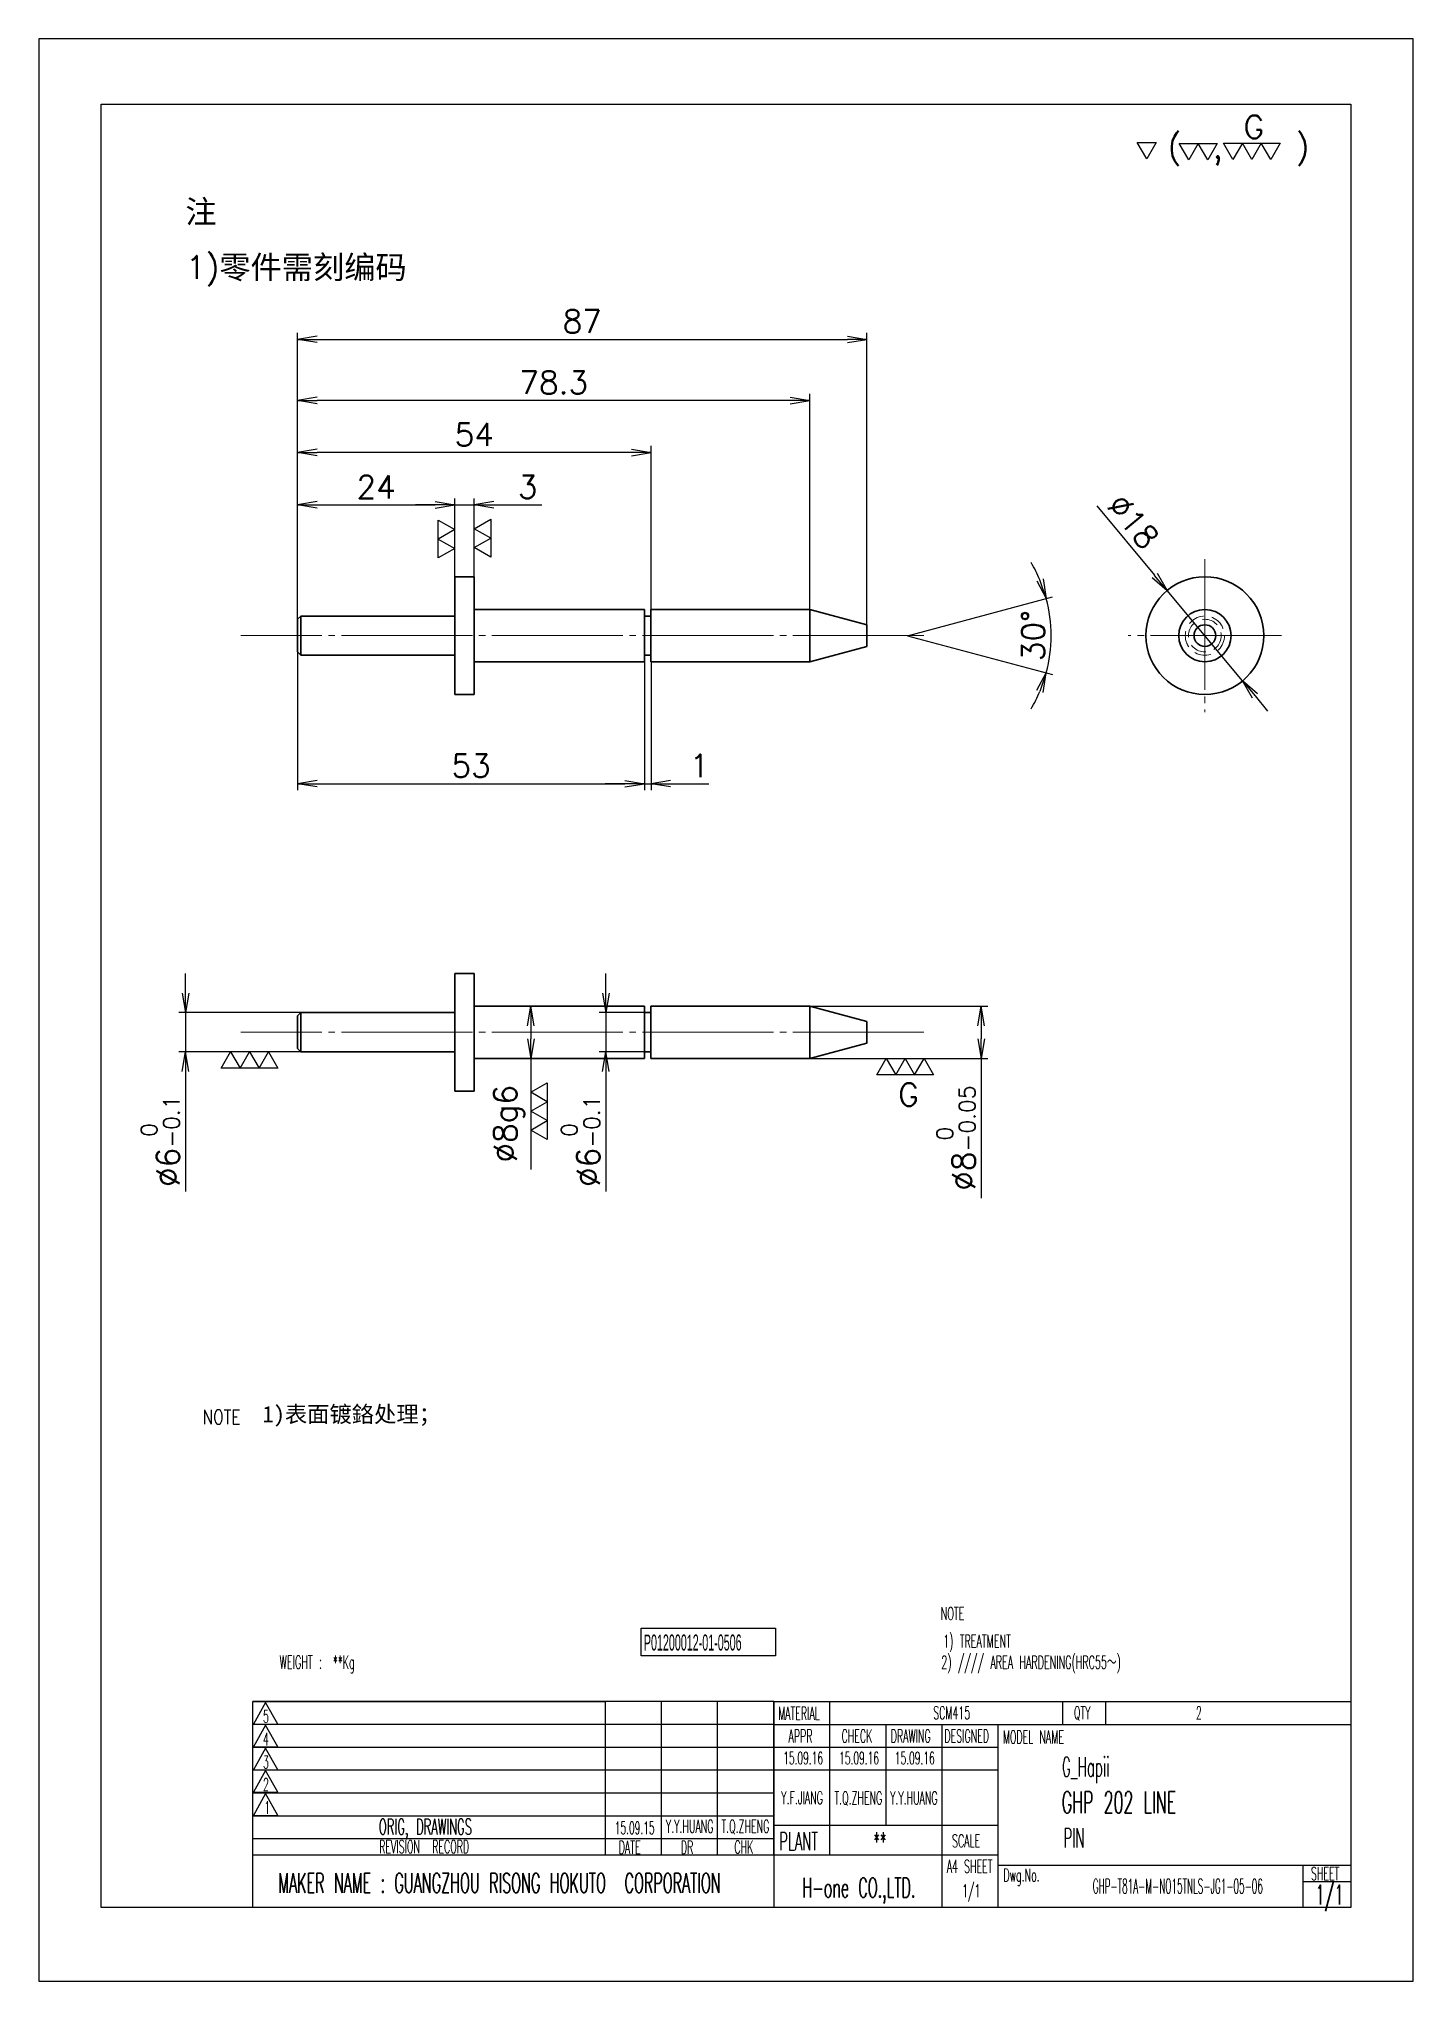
# Model space of a CAD drawing. Header units: millimetres. Extents: x 9439 to 18429, y 1498 to 3280.
# Drawn here: x 13532.2 to 13742.2, y 1498.1 to 1795.1 of the extents above; entities that cross this region are included whole.
import ezdxf
from ezdxf.enums import TextEntityAlignment as Align

# ---------------------------------------------------------------- set-up
doc = ezdxf.new("R2010")
doc.units = ezdxf.units.MM
doc.linetypes.add('CENTER-HOKUTO', pattern=[23, 20, -1, 1, -1])
doc.linetypes.add('HIDDEN-HOKUTO', pattern=[3.8, 2.5, -1.3])
doc.layers.add('AM_7', color=2, linetype='CENTER-HOKUTO', lineweight=30)
doc.layers.add('AM_HID', color=1, linetype='HIDDEN-HOKUTO', lineweight=25)
doc.layers.add('title_frame', color=7, linetype='Continuous')
doc.layers.add('word_dim', color=253, linetype='Continuous')
doc.styles.add('MX_NOTE_STANDARD', font='txt.shx', dxfattribs={"bigfont": 'bigfont.shx'})
doc.styles.get("Standard").update_dxf_attribs({"font": 'romans.shx', "bigfont": 'bigfont.shx'})
doc.dimstyles.new('RS1-1', dxfattribs={"dimtxt": 3.5, "dimasz": 3, "dimexe": 1, "dimexo": 0, "dimgap": 1, "dimtad": 3, "dimdsep": 46, "dimtxsty": 'Standard', "dimblk1": 'OPEN', "dimblk2": 'OPEN', "dimsah": 1, "dimcen": 0, "dimclrd": 256, "dimclre": 256, "dimclrt": 3, "dimazin": 2, "dimtfac": 1, "dimtmove": 0, "dimatfit": 3, "dimldrblk": 'OPEN', "dimfxl": 0, "dimtolj": 1, "dimtzin": 0, "dimarcsym": 0})

msp = doc.modelspace()

# ---------------------------------------------------------------- texts
at = {"ltscale": 2, "width": 96.90613, "attachment_point": 1}
for s, insert, char_height in [('{\\fSimSun|b0|i0|c134|p2;\\C3;注}', (13554.633, 1770.446), 3.5), ('{\\Fromans,bigfont|c134;\\C3;1)\\fSimSun|b0|i0|c134|p2;零件需刻编码}', (13554.709, 1761.95), 3.5), ('{\\fSimSun|b0|i0|c134|p2;\\C3;1)表面镀鉻处理；}', (13566.421, 1586.07), 2.5)]:
    msp.add_mtext(s, dxfattribs=dict(at, insert=insert, char_height=char_height))
at = {"linetype": 'Continuous', "insert": (13688.585, 1530.392), "char_height": 3, "width": 50.9, "attachment_point": 4}
msp.add_mtext('{\\W0.5;\\C3;G_Hapii }', dxfattribs=at)
at = {"layer": 'title_frame', "color": 3, "style": 'MX_NOTE_STANDARD'}
for s, height, width, p in [('NOTE', 1.96, 0.545, (13670.053, 1553.354)), ('1) TREATMENT', 1.96, 0.545, (13670.442, 1549.131)), ('WEIGHT : ', 2, 0.5341, (13569.04, 1545.902)), ('**Kg', 2, 0.5341, (13577.187, 1545.902)), ('2) //// AREA HARDENING(HRC55\\M+18160)', 2, 0.5341, (13670.151, 1545.884)), ('5', 1.918, 0.5341, (13566.498, 1537.651)), ('MATERIAL', 1.9728, 0.5341, (13645.21, 1538.084)), ('SCM415', 1.9728, 0.5341, (13668.911, 1538.17)), ('QTY', 1.9728, 0.5341, (13690.411, 1538.17)), ('2', 1.973, 0.5341, (13709.039, 1538.17)), ('4', 1.918, 0.5341, (13566.498, 1534.174)), ('APPR', 1.9728, 0.5341, (13646.806, 1534.613)), ('CHECK', 1.9728, 0.5341, (13654.902, 1534.613)), ('DRAWING', 1.9728, 0.5341, (13662.421, 1534.613)), ('DESIGNED', 1.9728, 0.5341, (13670.613, 1534.613)), ('MODEL NAME', 1.9728, 0.5341, (13679.541, 1534.463)), ('3', 1.918, 0.5341, (13566.498, 1530.645)), ('15.09.16', 1.9, 0.5341, (13645.98, 1531.279)), ('15.09.16', 1.9, 0.5341, (13654.531, 1531.279)), ('15.09.16', 1.9, 0.5341, (13663.042, 1531.279)), ('2', 1.918, 0.5341, (13566.498, 1527.231)), ('GHP 202 LINE', 3.3, 0.5341, (13688.547, 1523.822)), ('1', 1.918, 0.5341, (13566.695, 1523.702)), ('ORIG, DRAWINGS', 2.4112, 0.5341, (13584.187, 1520.533)), ('15.09.15', 1.9, 0.5341, (13620.239, 1520.609)), ('PLANT', 2.74, 0.5341, (13645.374, 1518.141)), ('**', 2.74, 0.5341, (13659.731, 1518.141)), ('PIN', 2.94, 0.5, (13688.795, 1518.558)), ('REVISION  RECORD', 1.9728, 0.5341, (13584.237, 1517.695)), ('DATE', 1.9728, 0.5341, (13620.85, 1517.614)), ('DR', 1.9728, 0.5341, (13630.344, 1517.603)), ('CHK', 1.9728, 0.5341, (13638.521, 1517.637)), ('SCALE', 1.9728, 0.5341, (13671.789, 1518.59)), ('A4 SHEET', 1.9728, 0.5341, (13670.968, 1514.695)), ('Dwg.No.', 1.9728, 0.5341, (13679.627, 1513.349)), ('SHEET', 1.9728, 0.5341, (13726.628, 1513.583)), ('MAKER NAME : GUANGZHOU RISONG HOKUTO  CORPORATION', 3, 0.5341, (13568.824, 1511.646)), ('H-one CO.,LTD.', 3, 0.5341, (13648.894, 1510.921)), ('1/1', 1.9728, 0.5341, (13673.319, 1510.94)), ('GHP-T81A-M-NO15TNLS-JG1-05-06', 2.24, 0.441, (13693.282, 1511.543)), ('1/1', 3, 0.5341, (13727.345, 1509.847))]:
    msp.add_text(s, height=height, dxfattribs=dict(at, width=width)).set_placement(p)
at = {"layer": 'title_frame', "color": 3, "style": 'MX_NOTE_STANDARD', "width": 0.5341}
for s, p in [('Y.F.JIANG', (13648.87, 1524.578)), ('T.Q.ZHENG', (13657.465, 1524.556)), ('Y.Y.HUANG', (13665.945, 1524.56)), ('Y.Y.HUANG', (13631.687, 1520.203)), ('T.Q.ZHENG', (13640.2, 1520.209))]:
    msp.add_text(s, height=1.9728, dxfattribs=at).set_placement(p, align=Align.BOTTOM_CENTER)
at = {"layer": 'title_frame', "color": 3, "insert": (13624.685, 1551.128), "char_height": 2.45, "width": 4.1107, "attachment_point": 1, "style": 'MX_NOTE_STANDARD'}
msp.add_mtext('{\\f3 of 9 Barcode|b0|i0|c0|p82;\\W0.5;P01200012-01-0506}', dxfattribs=at)
at = {"layer": 'word_dim', "color": 3, "linetype": 'Continuous', "width": 0.788866}
msp.add_text('NOTE     ', height=2.1875, dxfattribs=at).set_placement((13557.256, 1583.286), (13568.924, 1583.286), align=Align.FIT)
at = {"layer": 'word_dim', "linetype": 'Continuous', "ltscale": 2, "char_height": 3.5, "width": 5.71037, "attachment_point": 1}
for insert in [(13716.332, 1783.396), (13663.551, 1635.436)]:
    msp.add_mtext('{\\C3;G}', dxfattribs=dict(at, insert=insert))

# ---------------------------------------------------------------- blocks, each defined once
blk = doc.blocks.new('21')
at = {"layer": 'title_frame', "color": 3, "linetype": 'Continuous'}
for points in [[(4.99, 2.99), (3.54, 5.49), (6.43, 5.49)], [(11.41, 2.82), (9.96, 5.33), (15.74, 5.33), (14.3, 2.82), (12.85, 5.33)], [(18.16, 2.84), (16.71, 5.34), (25.38, 5.34), (23.94, 2.84), (22.49, 5.34), (21.05, 2.84), (19.6, 5.34)]]:
    blk.add_lwpolyline(points, close=True, dxfattribs=at)
blk.add_text('(  ,    )', height=3.5, dxfattribs=at).set_placement((8.2, 3.07))
blk = doc.blocks.new('_Open')
at = {"color": 0, "lineweight": -2}
for p, q in [((-1, 0.167), (0, 0)), ((-1, -0.167), (0, 0)), ((0, 0), (-1, 0))]:
    blk.add_line(p, q, dxfattribs=at)
blk = doc.blocks.new('*D80')
at = {"layer": 'DEFPOINTS', "color": 0, "linetype": 'Continuous', "ltscale": 2}
for p in [(13658.78, 1749.17), (13571.78, 1703.86), (13658.78, 1703.86)]:
    blk.add_point(p, dxfattribs=at)
at = {"layer": 'word_dim', "linetype": 'Continuous', "lineweight": -2, "ltscale": 2}
for p, q in [((13571.78, 1703.86), (13571.78, 1750.17)), ((13658.78, 1703.86), (13658.78, 1750.17)), ((13574.78, 1749.17), (13655.78, 1749.17))]:
    blk.add_line(p, q, dxfattribs=at)
at = {"layer": 'word_dim', "linetype": 'Continuous', "lineweight": -2, "ltscale": 2, "xscale": 3, "yscale": 3, "zscale": 3, "rotation": 180}
blk.add_blockref('_Open', (13571.78, 1749.17), dxfattribs=at)
at = {"layer": 'word_dim', "linetype": 'Continuous', "lineweight": -2, "ltscale": 2, "xscale": 3, "yscale": 3, "zscale": 3}
blk.add_blockref('_Open', (13658.78, 1749.17), dxfattribs=at)
at = {"layer": 'word_dim', "color": 3, "linetype": 'Continuous', "ltscale": 2, "insert": (13615.28, 1751.92), "char_height": 3.5, "attachment_point": 5}
blk.add_mtext('\\A1;87', dxfattribs=at)
blk = doc.blocks.new('*D81')
at = {"layer": 'DEFPOINTS', "color": 0, "linetype": 'Continuous', "ltscale": 2}
for p in [(13595.78, 1723.86), (13595.78, 1712.86), (13571.78, 1703.86)]:
    blk.add_point(p, dxfattribs=at)
at = {"layer": 'word_dim', "linetype": 'Continuous', "lineweight": -2, "ltscale": 2}
for p, q in [((13571.78, 1703.86), (13571.78, 1724.86)), ((13574.78, 1723.86), (13592.78, 1723.86)), ((13595.78, 1712.86), (13595.78, 1724.86))]:
    blk.add_line(p, q, dxfattribs=at)
at = {"layer": 'word_dim', "linetype": 'Continuous', "lineweight": -2, "ltscale": 2, "xscale": 3, "yscale": 3, "zscale": 3, "rotation": 180}
blk.add_blockref('_Open', (13571.78, 1723.86), dxfattribs=at)
at = {"layer": 'word_dim', "linetype": 'Continuous', "lineweight": -2, "ltscale": 2, "xscale": 3, "yscale": 3, "zscale": 3}
blk.add_blockref('_Open', (13595.78, 1723.86), dxfattribs=at)
at = {"layer": 'word_dim', "color": 3, "linetype": 'Continuous', "ltscale": 2, "insert": (13583.78, 1726.61), "char_height": 3.5, "attachment_point": 5}
blk.add_mtext('\\A1;24', dxfattribs=at)
blk = doc.blocks.new('*D82')
at = {"layer": 'DEFPOINTS', "color": 0, "linetype": 'Continuous', "ltscale": 2}
for p in [(13598.78, 1723.86), (13595.78, 1712.86), (13598.78, 1712.86)]:
    blk.add_point(p, dxfattribs=at)
at = {"layer": 'word_dim', "linetype": 'Continuous', "lineweight": -2, "ltscale": 2}
for p, q in [((13592.78, 1723.86), (13589.78, 1723.86)), ((13595.78, 1712.86), (13595.78, 1724.86)), ((13595.78, 1723.86), (13598.78, 1723.86)), ((13598.78, 1712.86), (13598.78, 1724.86)), ((13601.78, 1723.86), (13609.11, 1723.86))]:
    blk.add_line(p, q, dxfattribs=at)
at = {"layer": 'word_dim', "linetype": 'Continuous', "lineweight": -2, "ltscale": 2, "xscale": 3, "yscale": 3, "zscale": 3}
blk.add_blockref('_Open', (13595.78, 1723.86), dxfattribs=at)
at = {"layer": 'word_dim', "linetype": 'Continuous', "lineweight": -2, "ltscale": 2, "xscale": 3, "yscale": 3, "zscale": 3, "rotation": 180}
blk.add_blockref('_Open', (13598.78, 1723.86), dxfattribs=at)
at = {"layer": 'word_dim', "color": 3, "linetype": 'Continuous', "ltscale": 2, "insert": (13606.94, 1726.61), "char_height": 3.5, "attachment_point": 5}
blk.add_mtext('\\A1;3', dxfattribs=at)
blk = doc.blocks.new('*D83')
at = {"layer": 'DEFPOINTS', "color": 0, "linetype": 'Continuous', "ltscale": 2}
for p in [(13571.78, 1703.86), (13624.78, 1699.86), (13624.78, 1681.23)]:
    blk.add_point(p, dxfattribs=at)
at = {"layer": 'word_dim', "linetype": 'Continuous', "lineweight": -2, "ltscale": 2}
for p, q in [((13571.78, 1703.86), (13571.78, 1680.23)), ((13624.78, 1699.86), (13624.78, 1680.23)), ((13574.78, 1681.23), (13621.78, 1681.23))]:
    blk.add_line(p, q, dxfattribs=at)
at = {"layer": 'word_dim', "linetype": 'Continuous', "lineweight": -2, "ltscale": 2, "xscale": 3, "yscale": 3, "zscale": 3, "rotation": 180}
blk.add_blockref('_Open', (13571.78, 1681.23), dxfattribs=at)
at = {"layer": 'word_dim', "linetype": 'Continuous', "lineweight": -2, "ltscale": 2, "xscale": 3, "yscale": 3, "zscale": 3}
blk.add_blockref('_Open', (13624.78, 1681.23), dxfattribs=at)
at = {"layer": 'word_dim', "color": 3, "linetype": 'Continuous', "ltscale": 2, "insert": (13598.28, 1683.98), "char_height": 3.5, "attachment_point": 5}
blk.add_mtext('\\A1;53', dxfattribs=at)
blk = doc.blocks.new('*D84')
at = {"layer": 'DEFPOINTS', "color": 0, "linetype": 'Continuous', "ltscale": 2}
for p in [(13624.78, 1699.86), (13625.78, 1699.86), (13625.78, 1681.23)]:
    blk.add_point(p, dxfattribs=at)
at = {"layer": 'word_dim', "linetype": 'Continuous', "lineweight": -2, "ltscale": 2}
for p, q in [((13624.78, 1699.86), (13624.78, 1680.23)), ((13625.78, 1699.86), (13625.78, 1680.23)), ((13621.78, 1681.23), (13618.78, 1681.23)), ((13624.78, 1681.23), (13625.78, 1681.23)), ((13628.78, 1681.23), (13634.61, 1681.23))]:
    blk.add_line(p, q, dxfattribs=at)
at = {"layer": 'word_dim', "linetype": 'Continuous', "lineweight": -2, "ltscale": 2, "xscale": 3, "yscale": 3, "zscale": 3}
blk.add_blockref('_Open', (13624.78, 1681.23), dxfattribs=at)
at = {"layer": 'word_dim', "linetype": 'Continuous', "lineweight": -2, "ltscale": 2, "xscale": 3, "yscale": 3, "zscale": 3, "rotation": 180}
blk.add_blockref('_Open', (13625.78, 1681.23), dxfattribs=at)
at = {"layer": 'word_dim', "color": 3, "linetype": 'Continuous', "ltscale": 2, "insert": (13633.19, 1683.98), "char_height": 3.5, "attachment_point": 5}
blk.add_mtext('\\A1;1', dxfattribs=at)
blk = doc.blocks.new('*D85')
at = {"layer": 'DEFPOINTS', "color": 0, "linetype": 'Continuous', "ltscale": 2}
for p in [(13571.78, 1731.87), (13625.78, 1707.86), (13571.78, 1703.86)]:
    blk.add_point(p, dxfattribs=at)
at = {"layer": 'word_dim', "linetype": 'Continuous', "lineweight": -2, "ltscale": 2}
for p, q in [((13571.78, 1703.86), (13571.78, 1732.87)), ((13622.78, 1731.87), (13574.78, 1731.87)), ((13625.78, 1707.86), (13625.78, 1732.87))]:
    blk.add_line(p, q, dxfattribs=at)
at = {"layer": 'word_dim', "linetype": 'Continuous', "lineweight": -2, "ltscale": 2, "xscale": 3, "yscale": 3, "zscale": 3, "rotation": 180}
blk.add_blockref('_Open', (13571.78, 1731.87), dxfattribs=at)
at = {"layer": 'word_dim', "linetype": 'Continuous', "lineweight": -2, "ltscale": 2, "xscale": 3, "yscale": 3, "zscale": 3}
blk.add_blockref('_Open', (13625.78, 1731.87), dxfattribs=at)
at = {"layer": 'word_dim', "color": 3, "linetype": 'Continuous', "ltscale": 2, "insert": (13598.78, 1734.62), "char_height": 3.5, "attachment_point": 5}
blk.add_mtext('\\A1;54', dxfattribs=at)
blk = doc.blocks.new('*D86')
at = {"layer": 'DEFPOINTS', "color": 0, "linetype": 'Continuous', "ltscale": 2}
for p in [(13571.78, 1739.83), (13650.04, 1706.75), (13571.78, 1703.86)]:
    blk.add_point(p, dxfattribs=at)
at = {"layer": 'word_dim', "linetype": 'Continuous', "lineweight": -2, "ltscale": 2}
for p, q in [((13571.78, 1703.86), (13571.78, 1740.83)), ((13650.04, 1706.75), (13650.04, 1740.83)), ((13647.04, 1739.83), (13574.78, 1739.83))]:
    blk.add_line(p, q, dxfattribs=at)
at = {"layer": 'word_dim', "linetype": 'Continuous', "lineweight": -2, "ltscale": 2, "xscale": 3, "yscale": 3, "zscale": 3, "rotation": 180}
blk.add_blockref('_Open', (13571.78, 1739.83), dxfattribs=at)
at = {"layer": 'word_dim', "linetype": 'Continuous', "lineweight": -2, "ltscale": 2, "xscale": 3, "yscale": 3, "zscale": 3}
blk.add_blockref('_Open', (13650.04, 1739.83), dxfattribs=at)
at = {"layer": 'word_dim', "color": 3, "linetype": 'Continuous', "ltscale": 2, "insert": (13610.91, 1742.58), "char_height": 3.5, "attachment_point": 5}
blk.add_mtext('\\A1;78.3', dxfattribs=at)
blk = doc.blocks.new('*D87')
at = {"layer": 'DEFPOINTS', "color": 0, "linetype": 'Continuous', "ltscale": 2}
for p in [(13653.78, 1706.86), (13658.78, 1705.52), (13658.78, 1702.2), (13686.84, 1701.95), (13653.78, 1700.86)]:
    blk.add_point(p, dxfattribs=at)
at = {"layer": 'word_dim', "linetype": 'Continuous', "lineweight": -2, "ltscale": 2}
for q in [(13687.15, 1709.81), (13687.15, 1697.92)]:
    blk.add_line((13664.97, 1703.86), q, dxfattribs=at)
for start, end in [(22.8347, 30.6697), (345.0003, 14.9997), (329.3303, 337.1653)]:
    blk.add_arc((13664.97, 1703.86), 21.96, start, end, dxfattribs=at)
at = {"layer": 'word_dim', "linetype": 'Continuous', "lineweight": -2, "ltscale": 2, "xscale": 3, "yscale": 3, "zscale": 3}
for p, rotation in [((13686.18, 1709.55), 288.9172278543164), ((13686.18, 1698.18), 71.0827721456836)]:
    blk.add_blockref('_Open', p, dxfattribs=dict(at, rotation=rotation))
at = {"layer": 'word_dim', "color": 3, "linetype": 'Continuous', "ltscale": 2, "insert": (13684.18, 1703.86), "char_height": 3.5, "attachment_point": 5, "rotation": 90}
blk.add_mtext('\\A1;{\\Fsimplex|c0;30°}', dxfattribs=at)
blk = doc.blocks.new('*D88')
at = {"layer": 'DEFPOINTS', "color": 0, "linetype": 'Continuous', "ltscale": 2}
for p in [(13704.66, 1710.78), (13716.17, 1696.95)]:
    blk.add_point(p, dxfattribs=at)
at = {"layer": 'word_dim', "linetype": 'Continuous', "lineweight": -2, "ltscale": 2}
for p, q in [((13693.89, 1723.72), (13702.74, 1713.09)), ((13716.17, 1696.95), (13704.66, 1710.78)), ((13718.09, 1694.64), (13720.01, 1692.34))]:
    blk.add_line(p, q, dxfattribs=at)
at = {"layer": 'word_dim', "linetype": 'Continuous', "lineweight": -2, "ltscale": 2, "xscale": 3, "yscale": 3, "zscale": 3}
for p, rotation in [((13704.66, 1710.78), 309.7729966099779), ((13716.17, 1696.95), 129.7729966099779)]:
    blk.add_blockref('_Open', p, dxfattribs=dict(at, rotation=rotation))
at = {"layer": 'word_dim', "color": 3, "linetype": 'Continuous', "ltscale": 2, "insert": (13699.47, 1721.32), "char_height": 3.5, "attachment_point": 5, "rotation": 309.773}
blk.add_mtext('\\A1;∅18', dxfattribs=at)
blk = doc.blocks.new('*D89')
at = {"layer": 'DEFPOINTS', "color": 0, "linetype": 'Continuous', "ltscale": 2}
for p in [(13584.03, 1646.22), (13554.65, 1640.22), (13584.03, 1640.22)]:
    blk.add_point(p, dxfattribs=at)
at = {"layer": 'word_dim', "linetype": 'Continuous', "lineweight": -2, "ltscale": 2}
for p, q in [((13554.65, 1649.22), (13554.65, 1652.22)), ((13584.03, 1646.22), (13553.65, 1646.22)), ((13554.65, 1646.22), (13554.65, 1640.22)), ((13584.03, 1640.22), (13553.65, 1640.22)), ((13554.65, 1637.22), (13554.65, 1618.87))]:
    blk.add_line(p, q, dxfattribs=at)
at = {"layer": 'word_dim', "linetype": 'Continuous', "lineweight": -2, "ltscale": 2, "xscale": 3, "yscale": 3, "zscale": 3}
for p, rotation in [((13554.65, 1646.22), 270), ((13554.65, 1640.22), 90)]:
    blk.add_blockref('_Open', p, dxfattribs=dict(at, rotation=rotation))
at = {"layer": 'word_dim', "color": 3, "linetype": 'Continuous', "ltscale": 2, "insert": (13550.79, 1626.55), "char_height": 3.5, "attachment_point": 5, "rotation": 90}
blk.add_mtext('%%C6{\\H2.450000;\\S 0^ -0.1;}', dxfattribs=at)
blk = doc.blocks.new('*D90')
at = {"layer": 'DEFPOINTS', "color": 0, "linetype": 'Continuous', "ltscale": 2}
for p in [(13649.55, 1647.22), (13648.63, 1639.22), (13676.24, 1639.22)]:
    blk.add_point(p, dxfattribs=at)
at = {"layer": 'word_dim', "linetype": 'Continuous', "lineweight": -2, "ltscale": 2}
for p, q in [((13649.55, 1647.22), (13677.24, 1647.22)), ((13676.24, 1644.22), (13676.24, 1642.22)), ((13648.63, 1639.22), (13677.24, 1639.22)), ((13676.24, 1639.22), (13676.24, 1617.84))]:
    blk.add_line(p, q, dxfattribs=at)
at = {"layer": 'word_dim', "linetype": 'Continuous', "lineweight": -2, "ltscale": 2, "xscale": 3, "yscale": 3, "zscale": 3}
for p, rotation in [((13676.24, 1647.22), 90), ((13676.24, 1639.22), 270)]:
    blk.add_blockref('_Open', p, dxfattribs=dict(at, rotation=rotation))
at = {"layer": 'word_dim', "color": 3, "linetype": 'Continuous', "ltscale": 2, "insert": (13672.38, 1627.03), "char_height": 3.5, "attachment_point": 5, "rotation": 90}
blk.add_mtext('%%C8{\\H2.450000;\\S 0^ -0.05;}', dxfattribs=at)
blk = doc.blocks.new('*D91')
at = {"layer": 'DEFPOINTS', "color": 0, "linetype": 'Continuous', "ltscale": 2}
for p in [(13611.78, 1647.22), (13607.43, 1639.22), (13611.78, 1639.22)]:
    blk.add_point(p, dxfattribs=at)
at = {"layer": 'word_dim', "linetype": 'Continuous', "lineweight": -2, "ltscale": 2}
for p, q in [((13611.78, 1647.22), (13606.43, 1647.22)), ((13607.43, 1644.22), (13607.43, 1642.22)), ((13611.78, 1639.22), (13606.43, 1639.22)), ((13607.43, 1639.22), (13607.43, 1622.22))]:
    blk.add_line(p, q, dxfattribs=at)
at = {"layer": 'word_dim', "linetype": 'Continuous', "lineweight": -2, "ltscale": 2, "xscale": 3, "yscale": 3, "zscale": 3}
for p, rotation in [((13607.43, 1647.22), 90), ((13607.43, 1639.22), 270)]:
    blk.add_blockref('_Open', p, dxfattribs=dict(at, rotation=rotation))
at = {"layer": 'word_dim', "color": 3, "linetype": 'Continuous', "ltscale": 2, "insert": (13604.1, 1629.22), "char_height": 3.5, "attachment_point": 5, "rotation": 90}
blk.add_mtext('\\A1;%%C8g6', dxfattribs=at)
blk = doc.blocks.new('*D92')
at = {"layer": 'DEFPOINTS', "color": 0, "linetype": 'Continuous', "ltscale": 2}
for p in [(13625.28, 1646.22), (13618.87, 1640.22), (13625.28, 1640.22)]:
    blk.add_point(p, dxfattribs=at)
at = {"layer": 'word_dim', "linetype": 'Continuous', "lineweight": -2, "ltscale": 2}
for p, q in [((13618.87, 1649.22), (13618.87, 1652.22)), ((13625.28, 1646.22), (13617.87, 1646.22)), ((13618.87, 1646.22), (13618.87, 1640.22)), ((13625.28, 1640.22), (13617.87, 1640.22)), ((13618.87, 1637.22), (13618.87, 1618.87))]:
    blk.add_line(p, q, dxfattribs=at)
at = {"layer": 'word_dim', "linetype": 'Continuous', "lineweight": -2, "ltscale": 2, "xscale": 3, "yscale": 3, "zscale": 3}
for p, rotation in [((13618.87, 1646.22), 270), ((13618.87, 1640.22), 90)]:
    blk.add_blockref('_Open', p, dxfattribs=dict(at, rotation=rotation))
at = {"layer": 'word_dim', "color": 3, "linetype": 'Continuous', "ltscale": 2, "insert": (13615.01, 1626.55), "char_height": 3.5, "attachment_point": 5, "rotation": 90}
blk.add_mtext('%%C6{\\H2.450000;\\S 0^ -0.1;}', dxfattribs=at)

# ---------------------------------------------------------------- dimensions: what is measured, and where the dimension line sits
at = {"layer": 'word_dim', "linetype": 'Continuous', "ltscale": 2}
for base, p1, p2, picture, middle in [((13658.776, 1749.172), (13571.776, 1703.865), (13658.776, 1703.865), '*D80', (13615.276, 1749.172)), ((13598.776, 1723.864), (13595.776, 1712.865), (13598.776, 1712.865), '*D82', (13606.943, 1723.864))]:
    dim = msp.add_linear_dim(base=base, p1=p1, p2=p2, dimstyle='RS1-1', dxfattribs=at)
    dim.commit()
    dim.dimension.update_dxf_attribs({"geometry": picture, "text_midpoint": middle, "dimtype": 160})
dim = msp.add_linear_dim(base=(13571.776, 1739.831), p1=(13650.044, 1706.75), p2=(13571.776, 1703.865), dimstyle='RS1-1', override={"dimdec": 1}, dxfattribs=at)
dim.commit()
dim.dimension.update_dxf_attribs({"geometry": '*D86', "text_midpoint": (13610.91, 1742.581)})
for base, p1, p2, picture, middle in [((13571.776, 1731.866), (13625.776, 1707.865), (13571.776, 1703.865), '*D85', (13598.776, 1734.616)), ((13595.776, 1723.864), (13571.776, 1703.865), (13595.776, 1712.865), '*D81', (13583.776, 1726.614)), ((13624.776, 1681.231), (13571.776, 1703.865), (13624.776, 1699.865), '*D83', (13598.276, 1683.981)), ((13625.776, 1681.231), (13624.776, 1699.865), (13625.776, 1699.865), '*D84', (13633.193, 1683.981))]:
    dim = msp.add_linear_dim(base=base, p1=p1, p2=p2, dimstyle='RS1-1', dxfattribs=at)
    dim.commit()
    dim.dimension.update_dxf_attribs({"geometry": picture, "text_midpoint": middle})
dim = msp.add_diameter_dim_2p(p1=(13716.174, 1696.947), p2=(13704.658, 1710.782), dimstyle='RS1-1', dxfattribs=at)
dim.commit()
dim.dimension.update_dxf_attribs({"geometry": '*D88', "text_midpoint": (13699.468, 1721.316)})
dim = msp.add_angular_dim_2l(base=(13686.8444, 1701.9512), line1=((13658.7761, 1705.525), (13653.7761, 1706.8647)), line2=((13658.7761, 1702.2044), (13653.7761, 1700.8647)), text='{\\Fsimplex|c0;<>}', dimstyle='RS1-1', dxfattribs=at)
dim.commit()
dim.dimension.update_dxf_attribs({"geometry": '*D87', "text_midpoint": (13684.178, 1703.8647)})
for base, p1, p2, override, picture, middle in [((13554.653, 1640.225), (13584.026, 1646.225), (13584.026, 1640.225), {"dimgap": 1, "dimtol": 1, "dimlim": 0, "dimtp": 0, "dimtm": 0.1, "dimtfac": 0.7, "dimtolj": 0, "dimtzin": 8}, '*D89', (13550.794, 1626.55)), ((13618.866, 1640.225), (13625.276, 1646.225), (13625.276, 1640.225), {"dimgap": 1, "dimtol": 1, "dimlim": 0, "dimtp": 0, "dimtm": 0.1, "dimtfac": 0.7, "dimtolj": 0, "dimtzin": 8}, '*D92', (13615.008, 1626.55)), ((13676.236, 1639.225), (13649.55, 1647.225), (13648.633, 1639.225), {"dimgap": 1, "dimtol": 1, "dimlim": 0, "dimtp": 0, "dimtm": 0.05, "dimtfac": 0.7, "dimtolj": 0, "dimtzin": 8}, '*D90', (13672.378, 1627.033))]:
    dim = msp.add_linear_dim(base=base, p1=p1, p2=p2, angle=90, text='%%C<>', dimstyle='RS1-1', override=override, dxfattribs=at)
    dim.commit()
    dim.dimension.update_dxf_attribs({"geometry": picture, "text_midpoint": middle})
dim = msp.add_linear_dim(base=(13607.431, 1639.225), p1=(13611.776, 1647.225), p2=(13611.776, 1639.225), angle=90, text='%%C<>g6', dimstyle='RS1-1', dxfattribs=at)
dim.commit()
dim.dimension.update_dxf_attribs({"geometry": '*D91', "text_midpoint": (13604.097, 1629.225)})

# ---------------------------------------------------------------- linework, layer by layer
at = {"color": 7, "lineweight": 35, "ltscale": 0.33287}
for p, q in [((13595.776, 1699.55), (13595.776, 1712.865)), ((13598.776, 1699.55), (13598.776, 1712.865))]:
    msp.add_line(p, q, dxfattribs=at)
at = {"color": 7, "lineweight": 35, "ltscale": 0.075}
for p, q in [((13595.776, 1712.865), (13598.776, 1712.865)), ((13572.276, 1706.865), (13572.276, 1703.865)), ((13595.776, 1694.865), (13598.776, 1694.865)), ((13595.776, 1652.225), (13598.776, 1652.225)), ((13595.776, 1634.225), (13598.776, 1634.225))]:
    msp.add_line(p, q, dxfattribs=at)
at = {"color": 7, "lineweight": 35}
for p, q in [((13598.776, 1707.865), (13624.776, 1707.865)), ((13626.776, 1707.865), (13650.044, 1707.865)), ((13595.776, 1706.865), (13572.276, 1706.865)), ((13595.776, 1700.865), (13572.276, 1700.865)), ((13598.776, 1699.865), (13624.776, 1699.865)), ((13626.776, 1699.865), (13650.044, 1699.865)), ((13595.776, 1646.225), (13572.276, 1646.225)), ((13598.776, 1647.225), (13624.776, 1647.225)), ((13626.776, 1647.225), (13650.044, 1647.225)), ((13595.776, 1640.225), (13572.276, 1640.225)), ((13598.776, 1639.225), (13624.776, 1639.225)), ((13626.776, 1639.225), (13650.044, 1639.225))]:
    msp.add_line(p, q, dxfattribs=at)
at = {"color": 7, "lineweight": 35, "ltscale": 0.147943}
for p, q in [((13624.776, 1701.947), (13624.776, 1707.865)), ((13625.776, 1701.947), (13625.776, 1707.865))]:
    msp.add_line(p, q, dxfattribs=at)
at = {"color": 7, "lineweight": 35, "ltscale": 0.025}
for p, q in [((13625.776, 1707.865), (13626.776, 1707.865)), ((13624.776, 1706.865), (13625.776, 1706.865)), ((13624.776, 1700.865), (13625.776, 1700.865)), ((13625.776, 1699.865), (13626.776, 1699.865)), ((13624.776, 1646.225), (13625.776, 1646.225)), ((13625.776, 1647.225), (13626.776, 1647.225)), ((13624.776, 1640.225), (13625.776, 1640.225)), ((13625.776, 1639.225), (13626.776, 1639.225))]:
    msp.add_line(p, q, dxfattribs=at)
at = {"color": 7, "lineweight": 35, "ltscale": 0.016389}
msp.add_line((13650.044, 1707.209), (13650.044, 1707.865), dxfattribs=at)
at = {"color": 7, "lineweight": 35, "ltscale": 0.225999}
for p, q in [((13658.776, 1705.525), (13650.044, 1707.865)), ((13658.776, 1702.204), (13650.044, 1699.865)), ((13658.776, 1644.885), (13650.044, 1647.225)), ((13658.776, 1641.564), (13650.044, 1639.225))]:
    msp.add_line(p, q, dxfattribs=at)
at = {"color": 7, "lineweight": 35, "ltscale": 0.017678}
for p, q in [((13571.776, 1706.365), (13572.276, 1706.865)), ((13571.776, 1701.365), (13572.276, 1700.865)), ((13571.776, 1645.725), (13572.276, 1646.225)), ((13571.776, 1640.725), (13572.276, 1640.225))]:
    msp.add_line(p, q, dxfattribs=at)
at = {"color": 7, "lineweight": 35, "ltscale": 0.0625}
msp.add_line((13571.776, 1703.865), (13571.776, 1706.365), dxfattribs=at)
at = {"color": 7, "lineweight": 35, "ltscale": 0.083611}
msp.add_line((13650.044, 1707.209), (13650.044, 1703.865), dxfattribs=at)
at = {"color": 7, "lineweight": 35, "ltscale": 0.006804}
msp.add_line((13658.776, 1705.525), (13658.776, 1705.253), dxfattribs=at)
at = {"color": 7, "lineweight": 35, "ltscale": 0.034703}
msp.add_line((13658.776, 1705.253), (13658.776, 1703.865), dxfattribs=at)
at = {"color": 7, "lineweight": 35, "ltscale": 0.054126}
msp.add_line((13571.776, 1701.7), (13571.776, 1703.865), dxfattribs=at)
at = {"color": 7, "lineweight": 35, "ltscale": 0.064952}
msp.add_line((13572.276, 1703.865), (13572.276, 1701.267), dxfattribs=at)
at = {"color": 7, "lineweight": 35, "ltscale": 0.052057}
for p, q in [((13624.776, 1699.865), (13624.776, 1701.947)), ((13625.776, 1699.865), (13625.776, 1701.947))]:
    msp.add_line(p, q, dxfattribs=at)
at = {"color": 7, "lineweight": 35, "ltscale": 0.1}
msp.add_line((13650.044, 1699.865), (13650.044, 1703.865), dxfattribs=at)
at = {"color": 7, "lineweight": 35, "ltscale": 0.041507}
msp.add_line((13658.776, 1703.865), (13658.776, 1702.204), dxfattribs=at)
at = {"color": 7, "lineweight": 35, "ltscale": 0.008374}
msp.add_line((13571.776, 1701.365), (13571.776, 1701.7), dxfattribs=at)
at = {"color": 7, "lineweight": 35, "ltscale": 0.010048}
msp.add_line((13572.276, 1701.267), (13572.276, 1700.865), dxfattribs=at)
at = {"color": 7, "lineweight": 35, "ltscale": 0.11713}
for p, q in [((13595.776, 1694.865), (13595.776, 1699.55)), ((13598.776, 1694.865), (13598.776, 1699.55))]:
    msp.add_line(p, q, dxfattribs=at)
at = {"color": 7, "lineweight": 35, "ltscale": 0.027544}
for p, q in [((13595.776, 1651.123), (13595.776, 1652.225)), ((13598.776, 1651.123), (13598.776, 1652.225))]:
    msp.add_line(p, q, dxfattribs=at)
at = {"color": 7, "lineweight": 35, "ltscale": 0.422456}
for p, q in [((13595.776, 1634.225), (13595.776, 1651.123)), ((13598.776, 1634.225), (13598.776, 1651.123))]:
    msp.add_line(p, q, dxfattribs=at)
at = {"color": 7, "lineweight": 35, "ltscale": 0.03125}
msp.add_line((13571.776, 1644.475), (13571.776, 1645.725), dxfattribs=at)
at = {"color": 7, "lineweight": 35, "ltscale": 0.0375}
msp.add_line((13572.276, 1646.225), (13572.276, 1644.725), dxfattribs=at)
at = {"color": 7, "lineweight": 35, "ltscale": 0.012242}
for p, q in [((13624.776, 1646.735), (13624.776, 1647.225)), ((13625.776, 1646.735), (13625.776, 1647.225))]:
    msp.add_line(p, q, dxfattribs=at)
at = {"color": 7, "lineweight": 35, "ltscale": 0.187758}
for p, q in [((13624.776, 1639.225), (13624.776, 1646.735)), ((13625.776, 1639.225), (13625.776, 1646.735))]:
    msp.add_line(p, q, dxfattribs=at)
at = {"color": 7, "lineweight": 35, "ltscale": 0.198018}
msp.add_line((13650.044, 1639.304), (13650.044, 1647.225), dxfattribs=at)
at = {"color": 7, "lineweight": 35, "ltscale": 0.09375}
msp.add_line((13571.776, 1640.725), (13571.776, 1644.475), dxfattribs=at)
at = {"color": 7, "lineweight": 35, "ltscale": 0.1125}
msp.add_line((13572.276, 1644.725), (13572.276, 1640.225), dxfattribs=at)
at = {"color": 7, "lineweight": 35, "ltscale": 0.08219}
msp.add_line((13658.776, 1644.885), (13658.776, 1641.597), dxfattribs=at)
at = {"color": 7, "lineweight": 35, "ltscale": 0.000823975}
msp.add_line((13658.776, 1641.597), (13658.776, 1641.564), dxfattribs=at)
at = {"color": 7, "lineweight": 35, "ltscale": 0.001982}
msp.add_line((13650.044, 1639.304), (13650.044, 1639.225), dxfattribs=at)
at = {"color": 7, "lineweight": 35}
for radius in [9, 4, 1.66]:
    msp.add_circle((13710.416, 1703.865), radius, dxfattribs=at)
at = {"layer": 'AM_7', "color": 2, "lineweight": 13}
for p, q in [((13710.416, 1715.565), (13710.416, 1692.165)), ((13667.476, 1703.865), (13563.076, 1703.865)), ((13722.116, 1703.865), (13698.716, 1703.865)), ((13667.476, 1643.225), (13563.076, 1643.225))]:
    msp.add_line(p, q, dxfattribs=at)
at = {"layer": 'AM_HID', "color": 1, "lineweight": 13}
for p, q in [((13650.044, 1703.865), (13650.044, 1707.865)), ((13572.276, 1706.865), (13572.276, 1703.865)), ((13572.276, 1703.865), (13572.276, 1700.865)), ((13650.044, 1703.865), (13650.044, 1703.072)), ((13650.044, 1699.865), (13650.044, 1703.072)), ((13572.276, 1646.225), (13572.276, 1640.225)), ((13650.044, 1647.225), (13650.044, 1645.419)), ((13650.044, 1639.225), (13650.044, 1645.419))]:
    msp.add_line(p, q, dxfattribs=at)
for radius in [3, 2.5]:
    msp.add_circle((13710.416, 1703.865), radius, dxfattribs=at)
msp.add_arc((13710.416, 1703.865), 3, 202.5, 208.64805, dxfattribs=at)
at = {"layer": 'title_frame'}
for p, q in [((13541.738, 1785.121), (13732.738, 1785.121)), ((13541.738, 1509.371), (13541.738, 1785.121)), ((13546.738, 1785.121), (13732.738, 1785.121)), ((13732.738, 1785.121), (13732.738, 1509.371)), ((13624.272, 1552.085), (13644.799, 1552.085)), ((13624.272, 1547.884), (13624.272, 1552.085)), ((13644.799, 1552.085), (13644.799, 1547.884)), ((13644.799, 1547.884), (13624.272, 1547.884)), ((13564.913, 1509.371), (13564.913, 1540.871)), ((13564.913, 1540.871), (13618.813, 1540.871)), ((13644.538, 1540.871), (13564.913, 1540.871)), ((13566.893, 1540.748), (13565.013, 1537.426)), ((13568.773, 1537.426), (13566.893, 1540.748)), ((13618.813, 1517.371), (13618.813, 1540.871)), ((13627.388, 1517.371), (13627.388, 1540.871)), ((13627.388, 1517.371), (13627.388, 1540.871)), ((13635.963, 1517.371), (13635.963, 1540.871)), ((13635.963, 1517.371), (13635.963, 1540.871)), ((13644.538, 1540.871), (13644.538, 1537.371)), ((13644.538, 1517.371), (13644.538, 1540.871)), ((13644.538, 1540.871), (13644.538, 1509.371)), ((13644.538, 1540.871), (13644.538, 1509.371)), ((13644.538, 1540.871), (13732.738, 1540.871)), ((13653.113, 1517.371), (13653.113, 1540.871)), ((13688.638, 1540.871), (13688.638, 1537.371)), ((13695.211, 1540.871), (13695.211, 1537.371)), ((13618.813, 1537.371), (13564.913, 1537.371)), ((13644.538, 1537.371), (13564.913, 1537.371)), ((13565.013, 1537.426), (13568.773, 1537.426)), ((13566.893, 1537.271), (13565.013, 1533.949)), ((13568.773, 1533.949), (13566.893, 1537.271)), ((13644.538, 1537.371), (13732.738, 1537.371)), ((13661.688, 1521.968), (13661.688, 1537.371)), ((13670.263, 1509.371), (13670.263, 1537.371)), ((13678.838, 1509.371), (13678.838, 1537.371)), ((13618.813, 1533.871), (13564.913, 1533.871)), ((13644.538, 1533.871), (13564.913, 1533.871)), ((13565.013, 1533.949), (13568.773, 1533.949)), ((13566.893, 1533.741), (13565.013, 1530.419)), ((13568.773, 1530.419), (13566.893, 1533.741)), ((13678.838, 1533.871), (13644.538, 1533.871)), ((13618.813, 1530.371), (13564.913, 1530.371)), ((13644.538, 1530.371), (13564.913, 1530.371)), ((13565.013, 1530.419), (13568.773, 1530.419)), ((13566.893, 1530.328), (13565.013, 1527.006)), ((13568.773, 1527.006), (13566.893, 1530.328)), ((13678.838, 1530.371), (13644.538, 1530.371)), ((13618.813, 1526.871), (13564.913, 1526.871)), ((13644.538, 1526.871), (13564.913, 1526.871)), ((13565.013, 1527.006), (13568.773, 1527.006)), ((13566.893, 1526.799), (13565.013, 1523.476)), ((13568.773, 1523.476), (13566.893, 1526.799)), ((13618.813, 1523.371), (13564.913, 1523.371)), ((13644.538, 1523.371), (13564.913, 1523.371)), ((13565.013, 1523.476), (13568.773, 1523.476)), ((13644.538, 1521.968), (13678.838, 1521.968)), ((13618.813, 1519.871), (13564.913, 1519.871)), ((13644.538, 1519.871), (13564.913, 1519.871)), ((13644.538, 1517.371), (13564.913, 1517.371)), ((13678.838, 1517.371), (13644.538, 1517.371)), ((13678.838, 1515.871), (13732.738, 1515.871)), ((13725.388, 1515.871), (13725.388, 1509.371)), ((13725.388, 1513.371), (13732.738, 1513.371)), ((13732.738, 1509.371), (13541.738, 1509.371)), ((13732.738, 1509.371), (13678.838, 1509.371))]:
    msp.add_line(p, q, dxfattribs=at)
at = {"layer": 'title_frame', "color": 4}
msp.add_lwpolyline([(13532.238, 1498.121), (13742.238, 1498.121), (13742.238, 1795.121), (13532.238, 1795.121)], close=True, dxfattribs=at)
at = {"layer": 'word_dim', "color": 3, "linetype": 'Continuous', "ltscale": 2}
for points in [[(13595.776, 1717.19), (13593.273, 1715.745), (13593.273, 1721.525), (13595.776, 1720.08), (13593.273, 1718.635)], [(13598.776, 1720.222), (13601.279, 1721.667), (13601.279, 1715.887), (13598.776, 1717.332), (13601.279, 1718.777)], [(13567.325, 1640.225), (13568.77, 1637.722), (13560.1, 1637.722), (13561.545, 1640.225), (13562.99, 1637.722), (13564.435, 1640.225), (13565.88, 1637.722)], [(13667.51, 1639.225), (13668.955, 1636.722), (13660.285, 1636.722), (13661.73, 1639.225), (13663.175, 1636.722), (13664.62, 1639.225), (13666.065, 1636.722)], [(13607.431, 1634.043), (13609.933, 1635.488), (13609.933, 1626.818), (13607.431, 1628.263), (13609.933, 1629.708), (13607.431, 1631.153), (13609.933, 1632.598)]]:
    msp.add_lwpolyline(points, close=True, dxfattribs=at)

# ---------------------------------------------------------------- block references
at = {"layer": 'word_dim', "linetype": 'Continuous', "ltscale": 2}
msp.add_blockref('21', (13696.542, 1773.807), dxfattribs=at)

msp.set_redraw_order([(e.dxf.handle, doc.entitydb.next_handle()) for e in msp.query("TEXT MTEXT ATTDEF DIMENSION ARC_DIMENSION")])  # texts and dimensions are drawn at this point

doc.saveas('drawing.dxf')
